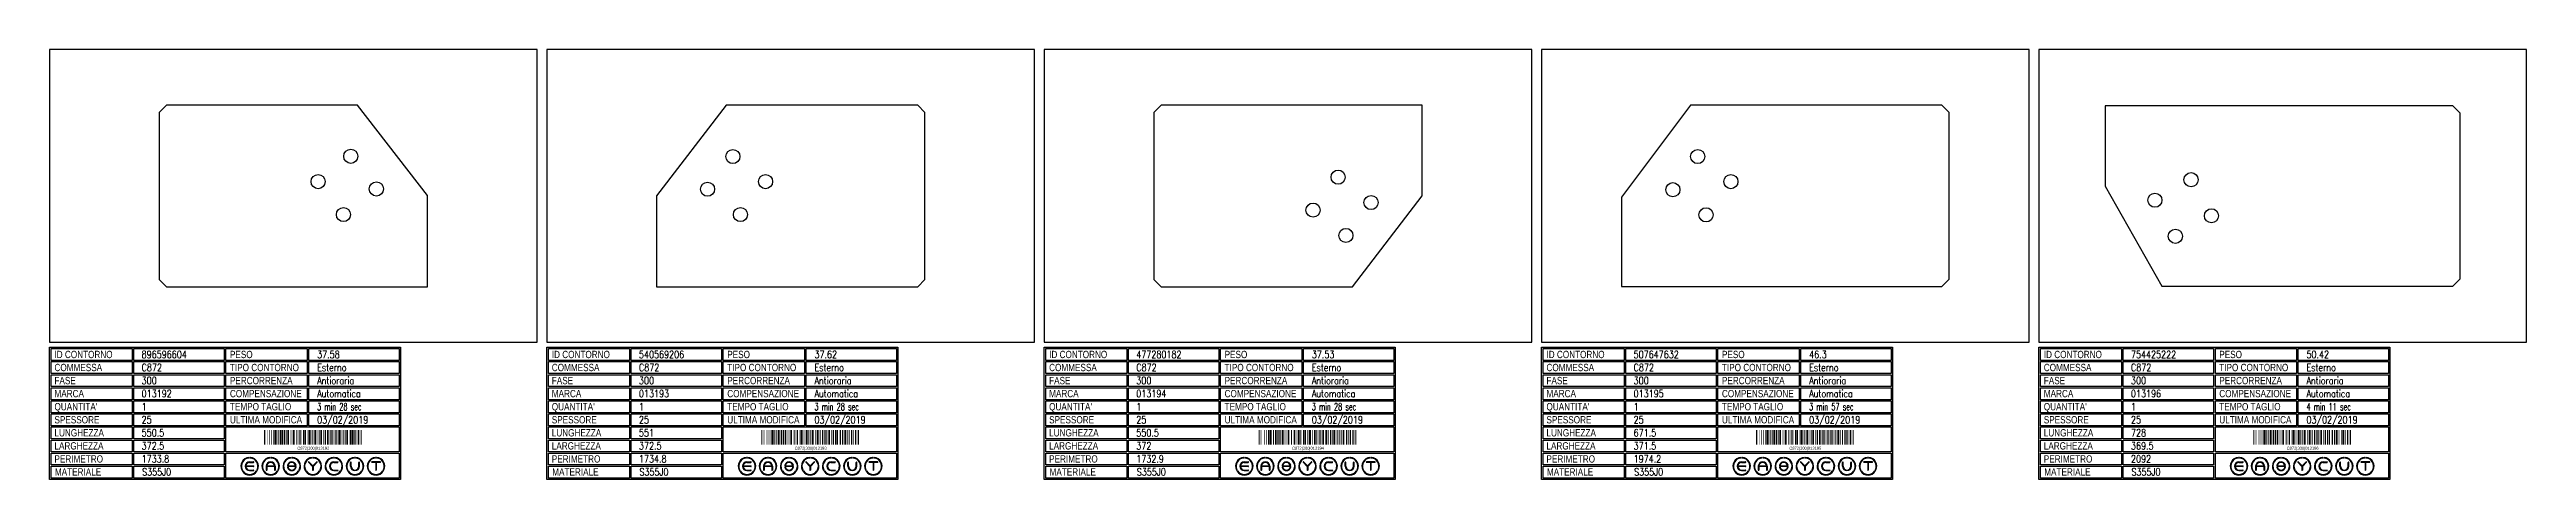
# Model space of a CAD drawing. Header units: millimetres. Extents: x 10000 to 53102, y 10000 to 35064.
# Drawn here: x 15100 to 20180, y 24973 to 25854 of the extents above; entities that cross this region are included whole.
import ezdxf
from ezdxf.enums import TextEntityAlignment as Align

# ---------------------------------------------------------------- set-up
doc = ezdxf.new("R2010")
doc.units = ezdxf.units.MM
doc.styles.add('EasyCutStyle', font='romans.shx', dxfattribs={"width": 0.8})
doc.styles.add('EasyCutStyle1', font='arial.ttf', dxfattribs={"width": 0.8})

# ---------------------------------------------------------------- blocks, each defined once
blk = doc.blocks.new('BlockShape01')
at = {"color": 253}
blk.add_lwpolyline([(0, 0), (720, 0), (720, -271), (0, -271)], close=True, dxfattribs=at)
at = {"color": 2}
for points in [[(3, -2.9), (169.3, -2.9), (169.3, -27.3), (3, -27.3)], [(3, -2.9), (169.3, -2.9), (169.3, -27.3), (3, -27.3)], [(3, -29.6), (169.3, -29.6), (169.3, -54), (3, -54)], [(361.9, -2.9), (528.3, -2.9), (528.3, -27.3), (361.9, -27.3)], [(361.9, -29.6), (528.3, -29.6), (528.3, -54), (361.9, -54)], [(3, -56.4), (169.3, -56.4), (169.3, -80.8), (3, -80.8)], [(3, -83.1), (169.3, -83.1), (169.3, -107.6), (3, -107.6)], [(361.9, -56.4), (528.3, -56.4), (528.3, -80.8), (361.9, -80.8)], [(361.9, -83.1), (528.3, -83.1), (528.3, -107.6), (361.9, -107.6)], [(3, -109.9), (169.3, -109.9), (169.3, -134.3), (3, -134.3)], [(3, -136.7), (169.3, -136.7), (169.3, -161.1), (3, -161.1)], [(361.9, -109.9), (528.3, -109.9), (528.3, -134.3), (361.9, -134.3)], [(361.9, -136.7), (528.3, -136.7), (528.3, -161.1), (361.9, -161.1)], [(3, -163.4), (169.3, -163.4), (169.3, -187.9), (3, -187.9)], [(3, -190.2), (169.3, -190.2), (169.3, -214.6), (3, -214.6)], [(3, -217), (169.3, -217), (169.3, -241.4), (3, -241.4)], [(3, -243.7), (169.3, -243.7), (169.3, -268.1), (3, -268.1)]]:
    blk.add_lwpolyline(points, close=True, dxfattribs=at)
at = {"color": 1}
for points in [[(172.7, -2.9), (358.1, -2.9), (358.1, -27.3), (172.7, -27.3)], [(172.7, -29.6), (358.1, -29.6), (358.1, -54), (172.7, -54)], [(531.6, -2.9), (717, -2.9), (717, -27.3), (531.6, -27.3)], [(531.6, -29.6), (717, -29.6), (717, -54), (531.6, -54)], [(172.7, -56.4), (358.1, -56.4), (358.1, -80.8), (172.7, -80.8)], [(172.7, -83.1), (358.1, -83.1), (358.1, -107.6), (172.7, -107.6)], [(531.6, -56.4), (717, -56.4), (717, -80.8), (531.6, -80.8)], [(531.6, -83.1), (717, -83.1), (717, -107.6), (531.6, -107.6)], [(172.7, -109.9), (358.1, -109.9), (358.1, -134.3), (172.7, -134.3)], [(172.7, -136.7), (358.1, -136.7), (358.1, -161.1), (172.7, -161.1)], [(531.6, -109.9), (717, -109.9), (717, -134.3), (531.6, -134.3)], [(531.6, -136.7), (717, -136.7), (717, -161.1), (531.6, -161.1)], [(172.7, -163.4), (358.1, -163.4), (358.1, -187.9), (172.7, -187.9)], [(172.7, -190.2), (358.1, -190.2), (358.1, -214.6), (172.7, -214.6)], [(361.9, -163.4), (717, -163.4), (717, -214.6), (361.9, -214.6)], [(172.7, -217), (358.1, -217), (358.1, -241.4), (172.7, -241.4)], [(172.7, -243.7), (358.1, -243.7), (358.1, -268.1), (172.7, -268.1)], [(361.9, -217), (717, -217), (717, -268.1), (361.9, -268.1)]]:
    blk.add_lwpolyline(points, close=True, dxfattribs=at)
at = {"color": 161, "style": 'EasyCutStyle1', "width": 0.8}
for s, p in [('COMMESSA', (10.1, -49.1)), ('ID CONTORNO', (10.1, -22.4)), ('TIPO CONTORNO', (370, -49.1)), ('PESO', (370, -22.4)), ('FASE', (10.1, -75.9)), ('MARCA', (10.1, -102.6)), ('COMPENSAZIONE', (370, -102.6)), ('PERCORRENZA', (370, -75.9)), ("QUANTITA'", (10.1, -129.4)), ('SPESSORE', (10.1, -156.2)), ('TEMPO TAGLIO', (370, -129.4)), ('ULTIMA MODIFICA', (370, -156.2)), ('LUNGHEZZA', (10.1, -182.9)), ('LARGHEZZA', (10.1, -209.7)), ('PERIMETRO', (10.1, -236.5)), ('MATERIALE', (11, -263.2))]:
    blk.add_text(s, height=15, dxfattribs=at).set_placement(p)
at = {"style": 'EasyCutStyle'}
for tag, p, width in [('ORDERSHAPE', (188.9, -49.1), 0.8), ('IDSHAPE', (188.9, -22.4), 0.8), ('TYPESHAPE', (548.8, -49.1), 0.8), ('WEIGTHSHAPE', (548.8, -22.4), 0.8), ('PHASESHAPE', (188.9, -75.9), 0.8), ('MKSHAPE', (188.9, -102.6), 0.8), ('JOUSHAPE', (548.8, -75.9), 0.8), ('COMPSHAPE', (548.8, -102.6), 0.8), ('TKSHAPE', (188.9, -156.2), 0.8), ('QTASHAPE', (188.9, -129.4), 0.8), ('TIMECUTSHAPE', (548.8, -129.4), 0.65), ('LASTMODIFYSHAPE', (548.8, -156.2), 0.8), ('LENGTHSHAPE', (188.9, -182.9), 0.8), ('HEIGHTSHAPE', (188.9, -209.7), 0.8), ('PERIMETERSHAPE', (188.9, -236.5), 0.8), ('MATSHAPE', (189.8, -263.2), 0.8)]:
    blk.add_attdef(tag, p, '', height=15, dxfattribs=dict(at, width=width))
blk = doc.blocks.new('Logo')
for color, points in [(140, [(-144.9, -7.2, -1), (-145.9, -7.6, -0.520567), (-131.2, 17.9, -1), (-131.1, 16.9, 0.520567)]), (256, [(-121.7, 0.5), (-137.5, 0.5, -0.394366), (-129.6, 7.9), (-121.7, 7.9, 1), (-121.7, 9), (-129.6, 9, 1), (-129.6, -9), (-121.7, -9, 1), (-121.7, -7.9), (-129.6, -7.9, -0.394366), (-137.5, -0.5), (-121.7, -0.5, 1)]), (140, [(-114.3, -7.2, 1), (-113.3, -7.6, 0.520567), (-128, 17.9, 0.916853), (-128.2, 16.9, 0.043377), (-128.1, 16.9, -0.520567)]), (140, [(-101.7, -7.2, -1), (-102.7, -7.6, -0.520567), (-88, 17.9, -1), (-87.9, 16.9, 0.520567)]), (140, [(-71.1, -7.2, 1), (-70.1, -7.6, 0.520567), (-84.8, 17.9, 1), (-84.9, 16.9, -0.520567)]), (140, [(-58.5, -7.2, -1), (-59.5, -7.6, -0.520567), (-44.8, 17.9, -1), (-44.7, 16.9, 0.520567)]), (256, [(-36.6, -0.5, -0.486114), (-35.5, -1.9, -0.776377), (-50.9, -2, 1), (-51.9, -2.3, 0.776377), (-34.5, -2.1, 0.486114), (-36.6, 0.5), (-49.8, 0.5, -0.486114), (-50.9, 1.9, -0.776377), (-35.5, 2, 1), (-34.5, 2.3, 0.776377), (-51.9, 2.1, 0.486114), (-49.8, -0.5)]), (140, [(-27.9, -7.2, 1), (-26.9, -7.6, 0.520567), (-41.6, 17.9, 1), (-41.7, 16.9, -0.520567)]), (140, [(-15.3, -7.2, -1), (-16.3, -7.6, -0.520567), (-1.6, 17.9, -1), (-1.5, 16.9, 0.520567)]), (256, [(0, 0.8), (-8.1, 8.8, 1), (-8.8, 8.1), (-0.5, -0.2), (-0.5, -7.9, 1), (0.5, -7.9), (0.5, -0.2), (8.8, 8.1, 1), (8.1, 8.8)]), (140, [(15.3, -7.2, 1), (16.3, -7.6, 0.520567), (1.6, 17.9, 1), (1.5, 16.9, -0.520567)]), (140, [(27.9, -7.2, -1), (26.9, -7.6, -0.520567), (41.6, 17.9, -1), (41.7, 16.9, 0.520567)]), (256, [(43.2, -9), (51.1, -9, 1), (51.1, -7.9), (43.2, -7.9, -1), (43.2, 7.9), (51.1, 7.9, 1), (51.1, 9), (43.2, 9, 1)]), (140, [(58.5, -7.2, 1), (59.5, -7.6, 0.520567), (44.8, 17.9, 1), (44.7, 16.9, -0.520567)]), (140, [(71.1, -7.2, -1), (70.1, -7.6, -0.520567), (84.8, 17.9, -1), (84.9, 16.9, 0.520567)]), (256, [(78.5, 0), (78.5, 7.9, 1), (77.4, 7.9), (77.4, 0, 1), (95.4, 0), (95.4, 7.9, 1), (94.3, 7.9), (94.3, 0, -1)]), (140, [(101.7, -7.2, 1), (102.7, -7.6, 0.520567), (88, 17.9, 1), (87.9, 16.9, -0.520567)]), (140, [(114.3, -7.2, -1), (113.3, -7.6, -0.520567), (128, 17.9, -1), (128.1, 16.9, 0.520567)]), (256, [(121.1, 9, 1), (121.1, 7.9), (129.1, 7.9), (129.1, -7.9, 1), (130.1, -7.9), (130.1, 7.9), (138.1, 7.9, 1), (138.1, 9)]), (140, [(144.9, -7.2, 1), (145.9, -7.6, 0.520567), (131.2, 17.9, 1), (131.1, 16.9, -0.520567)]), (140, [(-114.9, -10.3, 1), (-115.7, -9.7, -0.520567), (-143.5, -9.7, 1), (-144.3, -10.3, 0.520567)]), (140, [(-71.7, -10.3, 1), (-72.5, -9.7, -0.520567), (-100.3, -9.7, 1), (-101.1, -10.3, 0.520567)]), (140, [(-28.5, -10.3, 1), (-29.3, -9.7, -0.520567), (-57.1, -9.7, 1), (-57.9, -10.3, 0.520567)]), (140, [(14.7, -10.3, 1), (13.9, -9.7, -0.520567), (-13.9, -9.7, 1), (-14.7, -10.3, 0.520567)]), (140, [(57.9, -10.3, 1), (57.1, -9.7, -0.520567), (29.3, -9.7, 1), (28.5, -10.3, 0.520567)]), (140, [(101.1, -10.3, 1), (100.3, -9.7, -0.520567), (72.5, -9.7, 1), (71.7, -10.3, 0.520567)]), (140, [(144.3, -10.3, 1), (143.5, -9.7, -0.520567), (115.7, -9.7, 1), (114.9, -10.3, 0.520567)])]:
    blk.add_hatch(color=color).paths.add_polyline_path(points)
h = blk.add_hatch(color=256)
h.paths.add_polyline_path([(-78.5, -0.5), (-78.5, -7.9, 1), (-77.4, -7.9), (-77.4, 0, 1), (-95.4, 0), (-95.4, -7.9, 1), (-94.3, -7.9), (-94.3, -0.5)])
h.paths.add_polyline_path([(-94.3, 0.5, -0.933992), (-78.5, 0.5)], flags=16)
for p, q in [((-121.7, 0.5), (-137.5, 0.5)), ((-129.6, 9), (-121.7, 9)), ((-129.6, 7.9), (-121.7, 7.9)), ((-95.4, 0), (-95.4, -7.9)), ((-78.5, 0.5), (-94.3, 0.5)), ((-77.4, 0), (-77.4, -7.9)), ((-36.6, 0.5), (-49.8, 0.5)), ((-0.5, -0.2), (-8.8, 8.1)), ((0, 0.8), (-8.1, 8.8)), ((0, 0.8), (8.1, 8.8)), ((0.5, -0.2), (8.8, 8.1)), ((43.2, 9), (51.1, 9)), ((43.2, 7.9), (51.1, 7.9)), ((77.4, 0), (77.4, 7.9)), ((78.5, 0), (78.5, 7.9)), ((94.3, 0), (94.3, 7.9)), ((95.4, 0), (95.4, 7.9)), ((138.1, 9), (121.1, 9)), ((129.1, 7.9), (121.1, 7.9)), ((129.1, 7.9), (129.1, -7.9)), ((130.1, 7.9), (130.1, -7.9)), ((138.1, 7.9), (130.1, 7.9)), ((-121.7, -0.5), (-137.5, -0.5)), ((-129.6, -7.9), (-121.7, -7.9)), ((-129.6, -9), (-121.7, -9)), ((-94.3, -0.5), (-94.3, -7.9)), ((-78.5, -0.5), (-94.3, -0.5)), ((-78.5, -0.5), (-78.5, -7.9)), ((-36.6, -0.5), (-49.8, -0.5)), ((-0.5, -0.2), (-0.5, -7.9)), ((0.5, -0.2), (0.5, -7.9)), ((43.2, -7.9), (51.1, -7.9)), ((43.2, -9), (51.1, -9))]:
    blk.add_line(p, q)
at = {"color": 140}
for centre, radius, start, end in [((-129.6, 0), 18, 95, 205), ((-129.6, 0), 16.9, 95, 205), ((-131.1, 17.4), 0.54, 275, 95), ((-128.1, 17.4), 0.54, 85, 265), ((-129.6, 0), 16.9, 335, 85), ((-129.6, 0), 18, 335, 85), ((-86.4, 0), 18, 95, 205), ((-86.4, 0), 16.9, 95, 205), ((-87.9, 17.4), 0.54, 275, 95), ((-84.9, 17.4), 0.54, 85, 265), ((-86.4, 0), 16.9, 335, 85), ((-86.4, 0), 18, 335, 85), ((-43.2, 0), 18, 95, 205), ((-43.2, 0), 16.9, 95, 205), ((-44.7, 17.4), 0.54, 275, 95), ((-41.7, 17.4), 0.54, 85, 265), ((-43.2, 0), 16.9, 335, 85), ((-43.2, 0), 18, 335, 85), ((0, 0), 18, 95, 205), ((0, 0), 16.9, 95, 205), ((-1.5, 17.4), 0.54, 275, 95), ((1.5, 17.4), 0.54, 85, 265), ((0, 0), 16.9, 335, 85), ((0, 0), 18, 335, 85), ((43.2, 0), 18, 95, 205), ((43.2, 0), 16.9, 95, 205), ((41.7, 17.4), 0.54, 275, 95), ((44.7, 17.4), 0.54, 85, 265), ((43.2, 0), 16.9, 335, 85), ((43.2, 0), 18, 335, 85), ((86.4, 0), 18, 95, 205), ((86.4, 0), 16.9, 95, 205), ((84.9, 17.4), 0.54, 275, 95), ((87.9, 17.4), 0.54, 85, 265), ((86.4, 0), 16.9, 335, 85), ((86.4, 0), 18, 335, 85), ((129.6, 0), 18, 95, 205), ((129.6, 0), 16.9, 95, 205), ((128.1, 17.4), 0.54, 275, 95), ((131.1, 17.4), 0.54, 85, 265), ((129.6, 0), 16.9, 335, 85), ((129.6, 0), 18, 335, 85), ((-145.4, -7.4), 0.54, 205, 25), ((-143.9, -10), 0.54, 35, 215), ((-129.6, 0), 18, 215, 325), ((-129.6, 0), 16.9, 215, 325), ((-115.3, -10), 0.54, 325, 145), ((-113.8, -7.4), 0.54, 155, 335), ((-102.2, -7.4), 0.54, 205, 25), ((-100.7, -10), 0.54, 35, 215), ((-86.4, 0), 18, 215, 325), ((-86.4, 0), 16.9, 215, 325), ((-72.1, -10), 0.54, 325, 145), ((-70.6, -7.4), 0.54, 155, 335), ((-59, -7.4), 0.54, 205, 25), ((-57.5, -10), 0.54, 35, 215), ((-43.2, 0), 18, 215, 325), ((-43.2, 0), 16.9, 215, 325), ((-28.9, -10), 0.54, 325, 145), ((-27.4, -7.4), 0.54, 155, 335), ((-15.8, -7.4), 0.54, 205, 25), ((-14.3, -10), 0.54, 35, 215), ((0, 0), 18, 215, 325), ((0, 0), 16.9, 215, 325), ((14.3, -10), 0.54, 325, 145), ((15.8, -7.4), 0.54, 155, 335), ((27.4, -7.4), 0.54, 205, 25), ((28.9, -10), 0.54, 35, 215), ((43.2, 0), 18, 215, 325), ((43.2, 0), 16.9, 215, 325), ((57.5, -10), 0.54, 325, 145), ((59, -7.4), 0.54, 155, 335), ((70.6, -7.4), 0.54, 205, 25), ((72.1, -10), 0.54, 35, 215), ((86.4, 0), 18, 215, 325), ((86.4, 0), 16.9, 215, 325), ((100.7, -10), 0.54, 325, 145), ((102.2, -7.4), 0.54, 155, 335), ((113.8, -7.4), 0.54, 205, 25), ((115.3, -10), 0.54, 35, 215), ((129.6, 0), 18, 215, 325), ((129.6, 0), 16.9, 215, 325), ((143.9, -10), 0.54, 325, 145), ((145.4, -7.4), 0.54, 155, 335)]:
    blk.add_arc(centre, radius, start, end, dxfattribs=at)
for centre, radius, start, end in [((-129.6, 0), 9, 90, 270), ((-129.6, 0), 7.92, 90, 176.0904), ((-121.7, 8.5), 0.54, 270, 90), ((-121.7, 0), 0.54, 270, 90), ((-86.4, 0), 9, 0, 180), ((-86.4, 0), 7.92, 3.9096, 176.0904), ((-49.8, 1.6), 2.16, 166.2998, 270), ((-43.2, 0), 9, 15, 166.2998), ((-43.2, 0), 7.92, 15, 166.2998), ((-49.8, 1.6), 1.08, 166.2998, 270), ((-36.6, -1.6), 2.16, 346.2998, 90), ((-35, 2.2), 0.54, 195, 15), ((-8.5, 8.5), 0.54, 45, 225), ((8.5, 8.5), 0.54, 315, 135), ((43.2, 0), 9, 90, 270), ((43.2, 0), 7.92, 90, 270), ((51.1, 8.5), 0.54, 270, 90), ((77.9, 7.9), 0.54, 0, 180), ((86.4, 0), 9, 180, 0), ((86.4, 0), 7.92, 180, 0), ((94.9, 7.9), 0.54, 0, 180), ((121.1, 8.5), 0.54, 90, 270), ((138.1, 8.5), 0.54, 270, 90), ((-129.6, 0), 7.92, 183.9096, 270), ((-121.7, -8.5), 0.54, 270, 90), ((-94.9, -7.9), 0.54, 180, 0), ((-77.9, -7.9), 0.54, 180, 0), ((-51.4, -2.2), 0.54, 15, 195), ((-43.2, 0), 9, 195, 346.2998), ((-43.2, 0), 7.92, 195, 346.2998), ((-36.6, -1.6), 1.08, 346.2998, 90), ((0, -7.9), 0.54, 180, 0), ((51.1, -8.5), 0.54, 270, 90), ((129.6, -7.9), 0.54, 180, 0)]:
    blk.add_arc(centre, radius, start, end)
blk = doc.blocks.new('896596604_128', base_point=(315.25, -333.75))
at = {"linetype": 'Continuous'}
for points, const_width in [([(316.25, -333.75), (316.25, -303.75)], 2), ([(318.75, -333.75), (318.75, -303.75)], 1), ([(321.75, -333.75), (321.75, -303.75)], 1), ([(326.75, -333.75), (326.75, -303.75)], 1), ([(330.75, -333.75), (330.75, -303.75)], 1), ([(335.25, -333.75), (335.25, -303.75)], 2), ([(338.75, -333.75), (338.75, -303.75)], 3), ([(341.75, -333.75), (341.75, -303.75)], 1), ([(345.25, -333.75), (345.25, -303.75)], 2), ([(349.75, -333.75), (349.75, -303.75)], 3), ([(353.25, -333.75), (353.25, -303.75)], 2), ([(356.75, -333.75), (356.75, -303.75)], 3), ([(360.25, -333.75), (360.25, -303.75)], 2), ([(364.75, -333.75), (364.75, -303.75)], 3), ([(368.75, -333.75), (368.75, -303.75)], 1), ([(370.75, -333.75), (370.75, -303.75)], 1), ([(372.75, -333.75), (372.75, -303.75)], 1), ([(376.25, -333.75), (376.25, -303.75)], 4), ([(382.25, -333.75), (382.25, -303.75)], 2), ([(385.75, -333.75), (385.75, -303.75)], 1), ([(388.75, -333.75), (388.75, -303.75)], 3), ([(392.75, -333.75), (392.75, -303.75)], 1), ([(396.75, -333.75), (396.75, -303.75)], 3), ([(400.25, -333.75), (400.25, -303.75)], 2), ([(403.75, -333.75), (403.75, -303.75)], 1), ([(407.75, -333.75), (407.75, -303.75)], 3), ([(411.25, -333.75), (411.25, -303.75)], 2), ([(414.75, -333.75), (414.75, -303.75)], 1), ([(416.75, -333.75), (416.75, -303.75)], 1), ([(420.25, -333.75), (420.25, -303.75)], 4), ([(425.75, -333.75), (425.75, -303.75)], 1), ([(429.75, -333.75), (429.75, -303.75)], 3), ([(433.25, -333.75), (433.25, -303.75)], 2), ([(436.75, -333.75), (436.75, -303.75)], 1), ([(440.75, -333.75), (440.75, -303.75)], 3), ([(445.25, -333.75), (445.25, -303.75)], 2), ([(448.25, -333.75), (448.25, -303.75)], 2), ([(451.75, -333.75), (451.75, -303.75)], 1), ([(454.75, -333.75), (454.75, -303.75)], 3), ([(458.75, -333.75), (458.75, -303.75)], 1), ([(462.75, -333.75), (462.75, -303.75)], 3), ([(467.25, -333.75), (467.25, -303.75)], 2), ([(470.75, -333.75), (470.75, -303.75)], 3), ([(474.75, -333.75), (474.75, -303.75)], 1), ([(477.25, -333.75), (477.25, -303.75)], 2), ([(481.25, -333.75), (481.25, -303.75)], 2), ([(485.75, -333.75), (485.75, -303.75)], 3), ([(489.75, -333.75), (489.75, -303.75)], 1), ([(492.25, -333.75), (492.25, -303.75)], 2), ([(496.25, -333.75), (496.25, -303.75)], 4), ([(500.25, -333.75), (500.25, -303.75)], 2), ([(503.25, -333.75), (503.25, -303.75)], 2), ([(508.75, -333.75), (508.75, -303.75)], 3), ([(511.75, -333.75), (511.75, -303.75)], 1), ([(514.25, -333.75), (514.25, -303.75)], 2)]:
    blk.add_lwpolyline(points, dxfattribs=dict(at, const_width=const_width))
blk.add_text('C872|300|013192', height=6).set_placement((416.25, -344.25), align=Align.CENTER)
blk = doc.blocks.new('540569206_128', base_point=(315.5, -333.75))
at = {"linetype": 'Continuous'}
for points, const_width in [([(316.5, -333.75), (316.5, -303.75)], 2), ([(319, -333.75), (319, -303.75)], 1), ([(322, -333.75), (322, -303.75)], 1), ([(327, -333.75), (327, -303.75)], 1), ([(331, -333.75), (331, -303.75)], 1), ([(335.5, -333.75), (335.5, -303.75)], 2), ([(339, -333.75), (339, -303.75)], 3), ([(342, -333.75), (342, -303.75)], 1), ([(345.5, -333.75), (345.5, -303.75)], 2), ([(350, -333.75), (350, -303.75)], 3), ([(353.5, -333.75), (353.5, -303.75)], 2), ([(357, -333.75), (357, -303.75)], 3), ([(360.5, -333.75), (360.5, -303.75)], 2), ([(365, -333.75), (365, -303.75)], 3), ([(369, -333.75), (369, -303.75)], 1), ([(371, -333.75), (371, -303.75)], 1), ([(373, -333.75), (373, -303.75)], 1), ([(376.5, -333.75), (376.5, -303.75)], 4), ([(382.5, -333.75), (382.5, -303.75)], 2), ([(386, -333.75), (386, -303.75)], 1), ([(389, -333.75), (389, -303.75)], 3), ([(393, -333.75), (393, -303.75)], 1), ([(397, -333.75), (397, -303.75)], 3), ([(400.5, -333.75), (400.5, -303.75)], 2), ([(404, -333.75), (404, -303.75)], 1), ([(408, -333.75), (408, -303.75)], 3), ([(411.5, -333.75), (411.5, -303.75)], 2), ([(415, -333.75), (415, -303.75)], 1), ([(417, -333.75), (417, -303.75)], 1), ([(420.5, -333.75), (420.5, -303.75)], 4), ([(426, -333.75), (426, -303.75)], 1), ([(430, -333.75), (430, -303.75)], 3), ([(433.5, -333.75), (433.5, -303.75)], 2), ([(437, -333.75), (437, -303.75)], 1), ([(441, -333.75), (441, -303.75)], 3), ([(445.5, -333.75), (445.5, -303.75)], 2), ([(448.5, -333.75), (448.5, -303.75)], 2), ([(452, -333.75), (452, -303.75)], 1), ([(455, -333.75), (455, -303.75)], 3), ([(459, -333.75), (459, -303.75)], 1), ([(463, -333.75), (463, -303.75)], 3), ([(467.5, -333.75), (467.5, -303.75)], 2), ([(471, -333.75), (471, -303.75)], 3), ([(475, -333.75), (475, -303.75)], 1), ([(477.5, -333.75), (477.5, -303.75)], 2), ([(481.5, -333.75), (481.5, -303.75)], 2), ([(485, -333.75), (485, -303.75)], 1), ([(488, -333.75), (488, -303.75)], 3), ([(492.5, -333.75), (492.5, -303.75)], 2), ([(496.5, -333.75), (496.5, -303.75)], 2), ([(500.5, -333.75), (500.5, -303.75)], 2), ([(503.5, -333.75), (503.5, -303.75)], 2), ([(509, -333.75), (509, -303.75)], 3), ([(512, -333.75), (512, -303.75)], 1), ([(514.5, -333.75), (514.5, -303.75)], 2)]:
    blk.add_lwpolyline(points, dxfattribs=dict(at, const_width=const_width))
blk.add_text('C872|300|013193', height=6).set_placement((416.5, -344.25), align=Align.CENTER)
blk = doc.blocks.new('477280182_128', base_point=(315.25, -334))
at = {"linetype": 'Continuous'}
for points, const_width in [([(316.25, -334), (316.25, -304)], 2), ([(318.75, -334), (318.75, -304)], 1), ([(321.75, -334), (321.75, -304)], 1), ([(326.75, -334), (326.75, -304)], 1), ([(330.75, -334), (330.75, -304)], 1), ([(335.25, -334), (335.25, -304)], 2), ([(338.75, -334), (338.75, -304)], 3), ([(341.75, -334), (341.75, -304)], 1), ([(345.25, -334), (345.25, -304)], 2), ([(349.75, -334), (349.75, -304)], 3), ([(353.25, -334), (353.25, -304)], 2), ([(356.75, -334), (356.75, -304)], 3), ([(360.25, -334), (360.25, -304)], 2), ([(364.75, -334), (364.75, -304)], 3), ([(368.75, -334), (368.75, -304)], 1), ([(370.75, -334), (370.75, -304)], 1), ([(372.75, -334), (372.75, -304)], 1), ([(376.25, -334), (376.25, -304)], 4), ([(382.25, -334), (382.25, -304)], 2), ([(385.75, -334), (385.75, -304)], 1), ([(388.75, -334), (388.75, -304)], 3), ([(392.75, -334), (392.75, -304)], 1), ([(396.75, -334), (396.75, -304)], 3), ([(400.25, -334), (400.25, -304)], 2), ([(403.75, -334), (403.75, -304)], 1), ([(407.75, -334), (407.75, -304)], 3), ([(411.25, -334), (411.25, -304)], 2), ([(414.75, -334), (414.75, -304)], 1), ([(416.75, -334), (416.75, -304)], 1), ([(420.25, -334), (420.25, -304)], 4), ([(425.75, -334), (425.75, -304)], 1), ([(429.75, -334), (429.75, -304)], 3), ([(433.25, -334), (433.25, -304)], 2), ([(436.75, -334), (436.75, -304)], 1), ([(440.75, -334), (440.75, -304)], 3), ([(445.25, -334), (445.25, -304)], 2), ([(448.25, -334), (448.25, -304)], 2), ([(451.75, -334), (451.75, -304)], 1), ([(454.75, -334), (454.75, -304)], 3), ([(458.75, -334), (458.75, -304)], 1), ([(462.75, -334), (462.75, -304)], 3), ([(467.25, -334), (467.25, -304)], 2), ([(470.75, -334), (470.75, -304)], 3), ([(474.75, -334), (474.75, -304)], 1), ([(477.25, -334), (477.25, -304)], 2), ([(481.25, -334), (481.25, -304)], 2), ([(484.75, -334), (484.75, -304)], 1), ([(488.75, -334), (488.75, -304)], 3), ([(491.75, -334), (491.75, -304)], 1), ([(495.75, -334), (495.75, -304)], 3), ([(500.25, -334), (500.25, -304)], 2), ([(503.25, -334), (503.25, -304)], 2), ([(508.75, -334), (508.75, -304)], 3), ([(511.75, -334), (511.75, -304)], 1), ([(514.25, -334), (514.25, -304)], 2)]:
    blk.add_lwpolyline(points, dxfattribs=dict(at, const_width=const_width))
blk.add_text('C872|300|013194', height=6).set_placement((416.25, -344.5), align=Align.CENTER)
blk = doc.blocks.new('507647632_128', base_point=(375.75, -334.25))
at = {"linetype": 'Continuous'}
for points, const_width in [([(376.75, -334.25), (376.75, -304.25)], 2), ([(379.25, -334.25), (379.25, -304.25)], 1), ([(382.25, -334.25), (382.25, -304.25)], 1), ([(387.25, -334.25), (387.25, -304.25)], 1), ([(391.25, -334.25), (391.25, -304.25)], 1), ([(395.75, -334.25), (395.75, -304.25)], 2), ([(399.25, -334.25), (399.25, -304.25)], 3), ([(402.25, -334.25), (402.25, -304.25)], 1), ([(405.75, -334.25), (405.75, -304.25)], 2), ([(410.25, -334.25), (410.25, -304.25)], 3), ([(413.75, -334.25), (413.75, -304.25)], 2), ([(417.25, -334.25), (417.25, -304.25)], 3), ([(420.75, -334.25), (420.75, -304.25)], 2), ([(425.25, -334.25), (425.25, -304.25)], 3), ([(429.25, -334.25), (429.25, -304.25)], 1), ([(431.25, -334.25), (431.25, -304.25)], 1), ([(433.25, -334.25), (433.25, -304.25)], 1), ([(436.75, -334.25), (436.75, -304.25)], 4), ([(442.75, -334.25), (442.75, -304.25)], 2), ([(446.25, -334.25), (446.25, -304.25)], 1), ([(449.25, -334.25), (449.25, -304.25)], 3), ([(453.25, -334.25), (453.25, -304.25)], 1), ([(457.25, -334.25), (457.25, -304.25)], 3), ([(460.75, -334.25), (460.75, -304.25)], 2), ([(464.25, -334.25), (464.25, -304.25)], 1), ([(468.25, -334.25), (468.25, -304.25)], 3), ([(471.75, -334.25), (471.75, -304.25)], 2), ([(475.25, -334.25), (475.25, -304.25)], 1), ([(477.25, -334.25), (477.25, -304.25)], 1), ([(480.75, -334.25), (480.75, -304.25)], 4), ([(486.25, -334.25), (486.25, -304.25)], 1), ([(490.25, -334.25), (490.25, -304.25)], 3), ([(493.75, -334.25), (493.75, -304.25)], 2), ([(497.25, -334.25), (497.25, -304.25)], 1), ([(501.25, -334.25), (501.25, -304.25)], 3), ([(505.75, -334.25), (505.75, -304.25)], 2), ([(508.75, -334.25), (508.75, -304.25)], 2), ([(512.25, -334.25), (512.25, -304.25)], 1), ([(515.25, -334.25), (515.25, -304.25)], 3), ([(519.25, -334.25), (519.25, -304.25)], 1), ([(523.25, -334.25), (523.25, -304.25)], 3), ([(527.75, -334.25), (527.75, -304.25)], 2), ([(531.25, -334.25), (531.25, -304.25)], 3), ([(535.25, -334.25), (535.25, -304.25)], 1), ([(537.75, -334.25), (537.75, -304.25)], 2), ([(541.75, -334.25), (541.75, -304.25)], 2), ([(545.25, -334.25), (545.25, -304.25)], 3), ([(549.25, -334.25), (549.25, -304.25)], 1), ([(552.75, -334.25), (552.75, -304.25)], 2), ([(557.75, -334.25), (557.75, -304.25)], 2), ([(560.75, -334.25), (560.75, -304.25)], 2), ([(563.75, -334.25), (563.75, -304.25)], 2), ([(569.25, -334.25), (569.25, -304.25)], 3), ([(572.25, -334.25), (572.25, -304.25)], 1), ([(574.75, -334.25), (574.75, -304.25)], 2)]:
    blk.add_lwpolyline(points, dxfattribs=dict(at, const_width=const_width))
blk.add_text('C872|300|013195', height=6).set_placement((476.75, -344.75), align=Align.CENTER)
blk = doc.blocks.new('754425222_128', base_point=(404, -335.25))
at = {"linetype": 'Continuous'}
for points, const_width in [([(405, -335.25), (405, -305.25)], 2), ([(407.5, -335.25), (407.5, -305.25)], 1), ([(410.5, -335.25), (410.5, -305.25)], 1), ([(415.5, -335.25), (415.5, -305.25)], 1), ([(419.5, -335.25), (419.5, -305.25)], 1), ([(424, -335.25), (424, -305.25)], 2), ([(427.5, -335.25), (427.5, -305.25)], 3), ([(430.5, -335.25), (430.5, -305.25)], 1), ([(434, -335.25), (434, -305.25)], 2), ([(438.5, -335.25), (438.5, -305.25)], 3), ([(442, -335.25), (442, -305.25)], 2), ([(445.5, -335.25), (445.5, -305.25)], 3), ([(449, -335.25), (449, -305.25)], 2), ([(453.5, -335.25), (453.5, -305.25)], 3), ([(457.5, -335.25), (457.5, -305.25)], 1), ([(459.5, -335.25), (459.5, -305.25)], 1), ([(461.5, -335.25), (461.5, -305.25)], 1), ([(465, -335.25), (465, -305.25)], 4), ([(471, -335.25), (471, -305.25)], 2), ([(474.5, -335.25), (474.5, -305.25)], 1), ([(477.5, -335.25), (477.5, -305.25)], 3), ([(481.5, -335.25), (481.5, -305.25)], 1), ([(485.5, -335.25), (485.5, -305.25)], 3), ([(489, -335.25), (489, -305.25)], 2), ([(492.5, -335.25), (492.5, -305.25)], 1), ([(496.5, -335.25), (496.5, -305.25)], 3), ([(500, -335.25), (500, -305.25)], 2), ([(503.5, -335.25), (503.5, -305.25)], 1), ([(505.5, -335.25), (505.5, -305.25)], 1), ([(509, -335.25), (509, -305.25)], 4), ([(514.5, -335.25), (514.5, -305.25)], 1), ([(518.5, -335.25), (518.5, -305.25)], 3), ([(522, -335.25), (522, -305.25)], 2), ([(525.5, -335.25), (525.5, -305.25)], 1), ([(529.5, -335.25), (529.5, -305.25)], 3), ([(534, -335.25), (534, -305.25)], 2), ([(537, -335.25), (537, -305.25)], 2), ([(540.5, -335.25), (540.5, -305.25)], 1), ([(543.5, -335.25), (543.5, -305.25)], 3), ([(547.5, -335.25), (547.5, -305.25)], 1), ([(551.5, -335.25), (551.5, -305.25)], 3), ([(556, -335.25), (556, -305.25)], 2), ([(559.5, -335.25), (559.5, -305.25)], 3), ([(563.5, -335.25), (563.5, -305.25)], 1), ([(566, -335.25), (566, -305.25)], 2), ([(570, -335.25), (570, -305.25)], 2), ([(574.5, -335.25), (574.5, -305.25)], 3), ([(577.5, -335.25), (577.5, -305.25)], 1), ([(580.5, -335.25), (580.5, -305.25)], 1), ([(585.5, -335.25), (585.5, -305.25)], 3), ([(589, -335.25), (589, -305.25)], 2), ([(592, -335.25), (592, -305.25)], 2), ([(597.5, -335.25), (597.5, -305.25)], 3), ([(600.5, -335.25), (600.5, -305.25)], 1), ([(603, -335.25), (603, -305.25)], 2)]:
    blk.add_lwpolyline(points, dxfattribs=dict(at, const_width=const_width))
blk.add_text('C872|300|013196', height=6).set_placement((505, -345.75), align=Align.CENTER)

msp = doc.modelspace()

# ---------------------------------------------------------------- linework, layer by layer
for p, q in [((16100, 25854), (15100, 25854)), ((15100, 25854), (15100, 25254)), ((16100, 25254), (16100, 25854)), ((17120, 25854), (16120, 25854)), ((16120, 25854), (16120, 25254)), ((17120, 25254), (17120, 25854)), ((18140, 25854), (17140, 25854)), ((17140, 25854), (17140, 25254)), ((18140, 25254), (18140, 25854)), ((19160, 25854), (18160, 25854)), ((18160, 25854), (18160, 25254)), ((19160, 25254), (19160, 25854)), ((20180, 25854), (19180, 25854)), ((19180, 25854), (19180, 25254)), ((20180, 25254), (20180, 25854)), ((15100, 25254), (16100, 25254)), ((16120, 25254), (17120, 25254)), ((17140, 25254), (18140, 25254)), ((18160, 25254), (19160, 25254)), ((19180, 25254), (20180, 25254))]:
    msp.add_line(p, q)
at = {"color": 2}
for points in [[(15339.8, 25367.8), (15875.3, 25367.8), (15875.3, 25554.8), (15731.3, 25740.3), (15339.8, 25740.3), (15324.8, 25725.3), (15324.8, 25382.8)], [(16344.5, 25367.8), (16880.5, 25367.8), (16895.5, 25382.8), (16895.5, 25725.3), (16880.5, 25740.3), (16488, 25740.3), (16344.5, 25554.3)], [(17379.8, 25368), (17772.3, 25368), (17915.3, 25554.5), (17915.3, 25740), (17379.8, 25740), (17364.8, 25725), (17364.8, 25383)], [(18324.3, 25368.3), (18980.8, 25368.3), (18995.8, 25383.3), (18995.8, 25724.8), (18980.8, 25739.8), (18465.8, 25739.8), (18324.3, 25551.8)], [(19432, 25369.3), (20029, 25369.3), (20044, 25384.3), (20044, 25723.8), (20029, 25738.8), (19316, 25738.8), (19316, 25573.8)]]:
    msp.add_lwpolyline(points, close=True, dxfattribs=at)
at = {"color": 4}
for centre in [(15717.8, 25635.3), (16501.5, 25634.8), (17742.8, 25592.5), (18480.3, 25634.8), (15650.8, 25583.3), (15770.3, 25568.3), (16449.5, 25567.8), (16568.5, 25583.3), (17810.3, 25540.5), (18429.3, 25566.8), (18548.3, 25583.3), (19418, 25545.3), (19492, 25587.3), (15702.8, 25515.8), (16517, 25515.8), (17691.3, 25525), (18497.3, 25515.3), (19534, 25513.3), (17758.8, 25473), (19460, 25471.3)]:
    msp.add_circle(centre, 14.5, dxfattribs=at)

# ---------------------------------------------------------------- block references
for p, values in [((15100, 25244), {'IDSHAPE': '896596604', 'ORDERSHAPE': 'C872', 'PHASESHAPE': '300', 'MKSHAPE': '013192', 'TKSHAPE': '25', 'LENGTHSHAPE': '550.5', 'HEIGHTSHAPE': '372.5', 'MATSHAPE': 'S355J0', 'LASTMODIFYSHAPE': '03/02/2019', 'PERIMETERSHAPE': '1733.8', 'WEIGTHSHAPE': '37.58', 'TYPESHAPE': 'Esterno', 'JOUSHAPE': 'Antioraria', 'COMPSHAPE': 'Automatica', 'TIMECUTSHAPE': '3 min 28 sec', 'QTASHAPE': '1'}), ((16120, 25244), {'IDSHAPE': '540569206', 'ORDERSHAPE': 'C872', 'PHASESHAPE': '300', 'MKSHAPE': '013193', 'TKSHAPE': '25', 'LENGTHSHAPE': '551', 'HEIGHTSHAPE': '372.5', 'MATSHAPE': 'S355J0', 'LASTMODIFYSHAPE': '03/02/2019', 'PERIMETERSHAPE': '1734.8', 'WEIGTHSHAPE': '37.62', 'TYPESHAPE': 'Esterno', 'JOUSHAPE': 'Antioraria', 'COMPSHAPE': 'Automatica', 'TIMECUTSHAPE': '3 min 28 sec', 'QTASHAPE': '1'}), ((17140, 25244), {'IDSHAPE': '477280182', 'ORDERSHAPE': 'C872', 'PHASESHAPE': '300', 'MKSHAPE': '013194', 'TKSHAPE': '25', 'LENGTHSHAPE': '550.5', 'HEIGHTSHAPE': '372', 'MATSHAPE': 'S355J0', 'LASTMODIFYSHAPE': '03/02/2019', 'PERIMETERSHAPE': '1732.9', 'WEIGTHSHAPE': '37.53', 'TYPESHAPE': 'Esterno', 'JOUSHAPE': 'Antioraria', 'COMPSHAPE': 'Automatica', 'TIMECUTSHAPE': '3 min 28 sec', 'QTASHAPE': '1'}), ((18160, 25244), {'IDSHAPE': '507647632', 'ORDERSHAPE': 'C872', 'PHASESHAPE': '300', 'MKSHAPE': '013195', 'TKSHAPE': '25', 'LENGTHSHAPE': '671.5', 'HEIGHTSHAPE': '371.5', 'MATSHAPE': 'S355J0', 'LASTMODIFYSHAPE': '03/02/2019', 'PERIMETERSHAPE': '1974.2', 'WEIGTHSHAPE': '46.3', 'TYPESHAPE': 'Esterno', 'JOUSHAPE': 'Antioraria', 'COMPSHAPE': 'Automatica', 'TIMECUTSHAPE': '3 min 57 sec', 'QTASHAPE': '1'}), ((19180, 25244), {'IDSHAPE': '754425222', 'ORDERSHAPE': 'C872', 'PHASESHAPE': '300', 'MKSHAPE': '013196', 'TKSHAPE': '25', 'LENGTHSHAPE': '728', 'HEIGHTSHAPE': '369.5', 'MATSHAPE': 'S355J0', 'LASTMODIFYSHAPE': '03/02/2019', 'PERIMETERSHAPE': '2092', 'WEIGTHSHAPE': '50.42', 'TYPESHAPE': 'Esterno', 'JOUSHAPE': 'Antioraria', 'COMPSHAPE': 'Automatica', 'TIMECUTSHAPE': '4 min 11 sec', 'QTASHAPE': '1'})]:
    msp.add_blockref('BlockShape01', p).add_auto_attribs(values)
for name, p in [('896596604_128', (15540, 25044.5)), ('540569206_128', (16560, 25044.5)), ('477280182_128', (17580, 25044.5)), ('507647632_128', (18600, 25044.5)), ('754425222_128', (19620, 25044.5)), ('Logo', (15640, 25000)), ('Logo', (16660, 25000)), ('Logo', (17680, 25000)), ('Logo', (18700, 25000)), ('Logo', (19720, 25000))]:
    msp.add_blockref(name, p)

doc.saveas('drawing.dxf')
